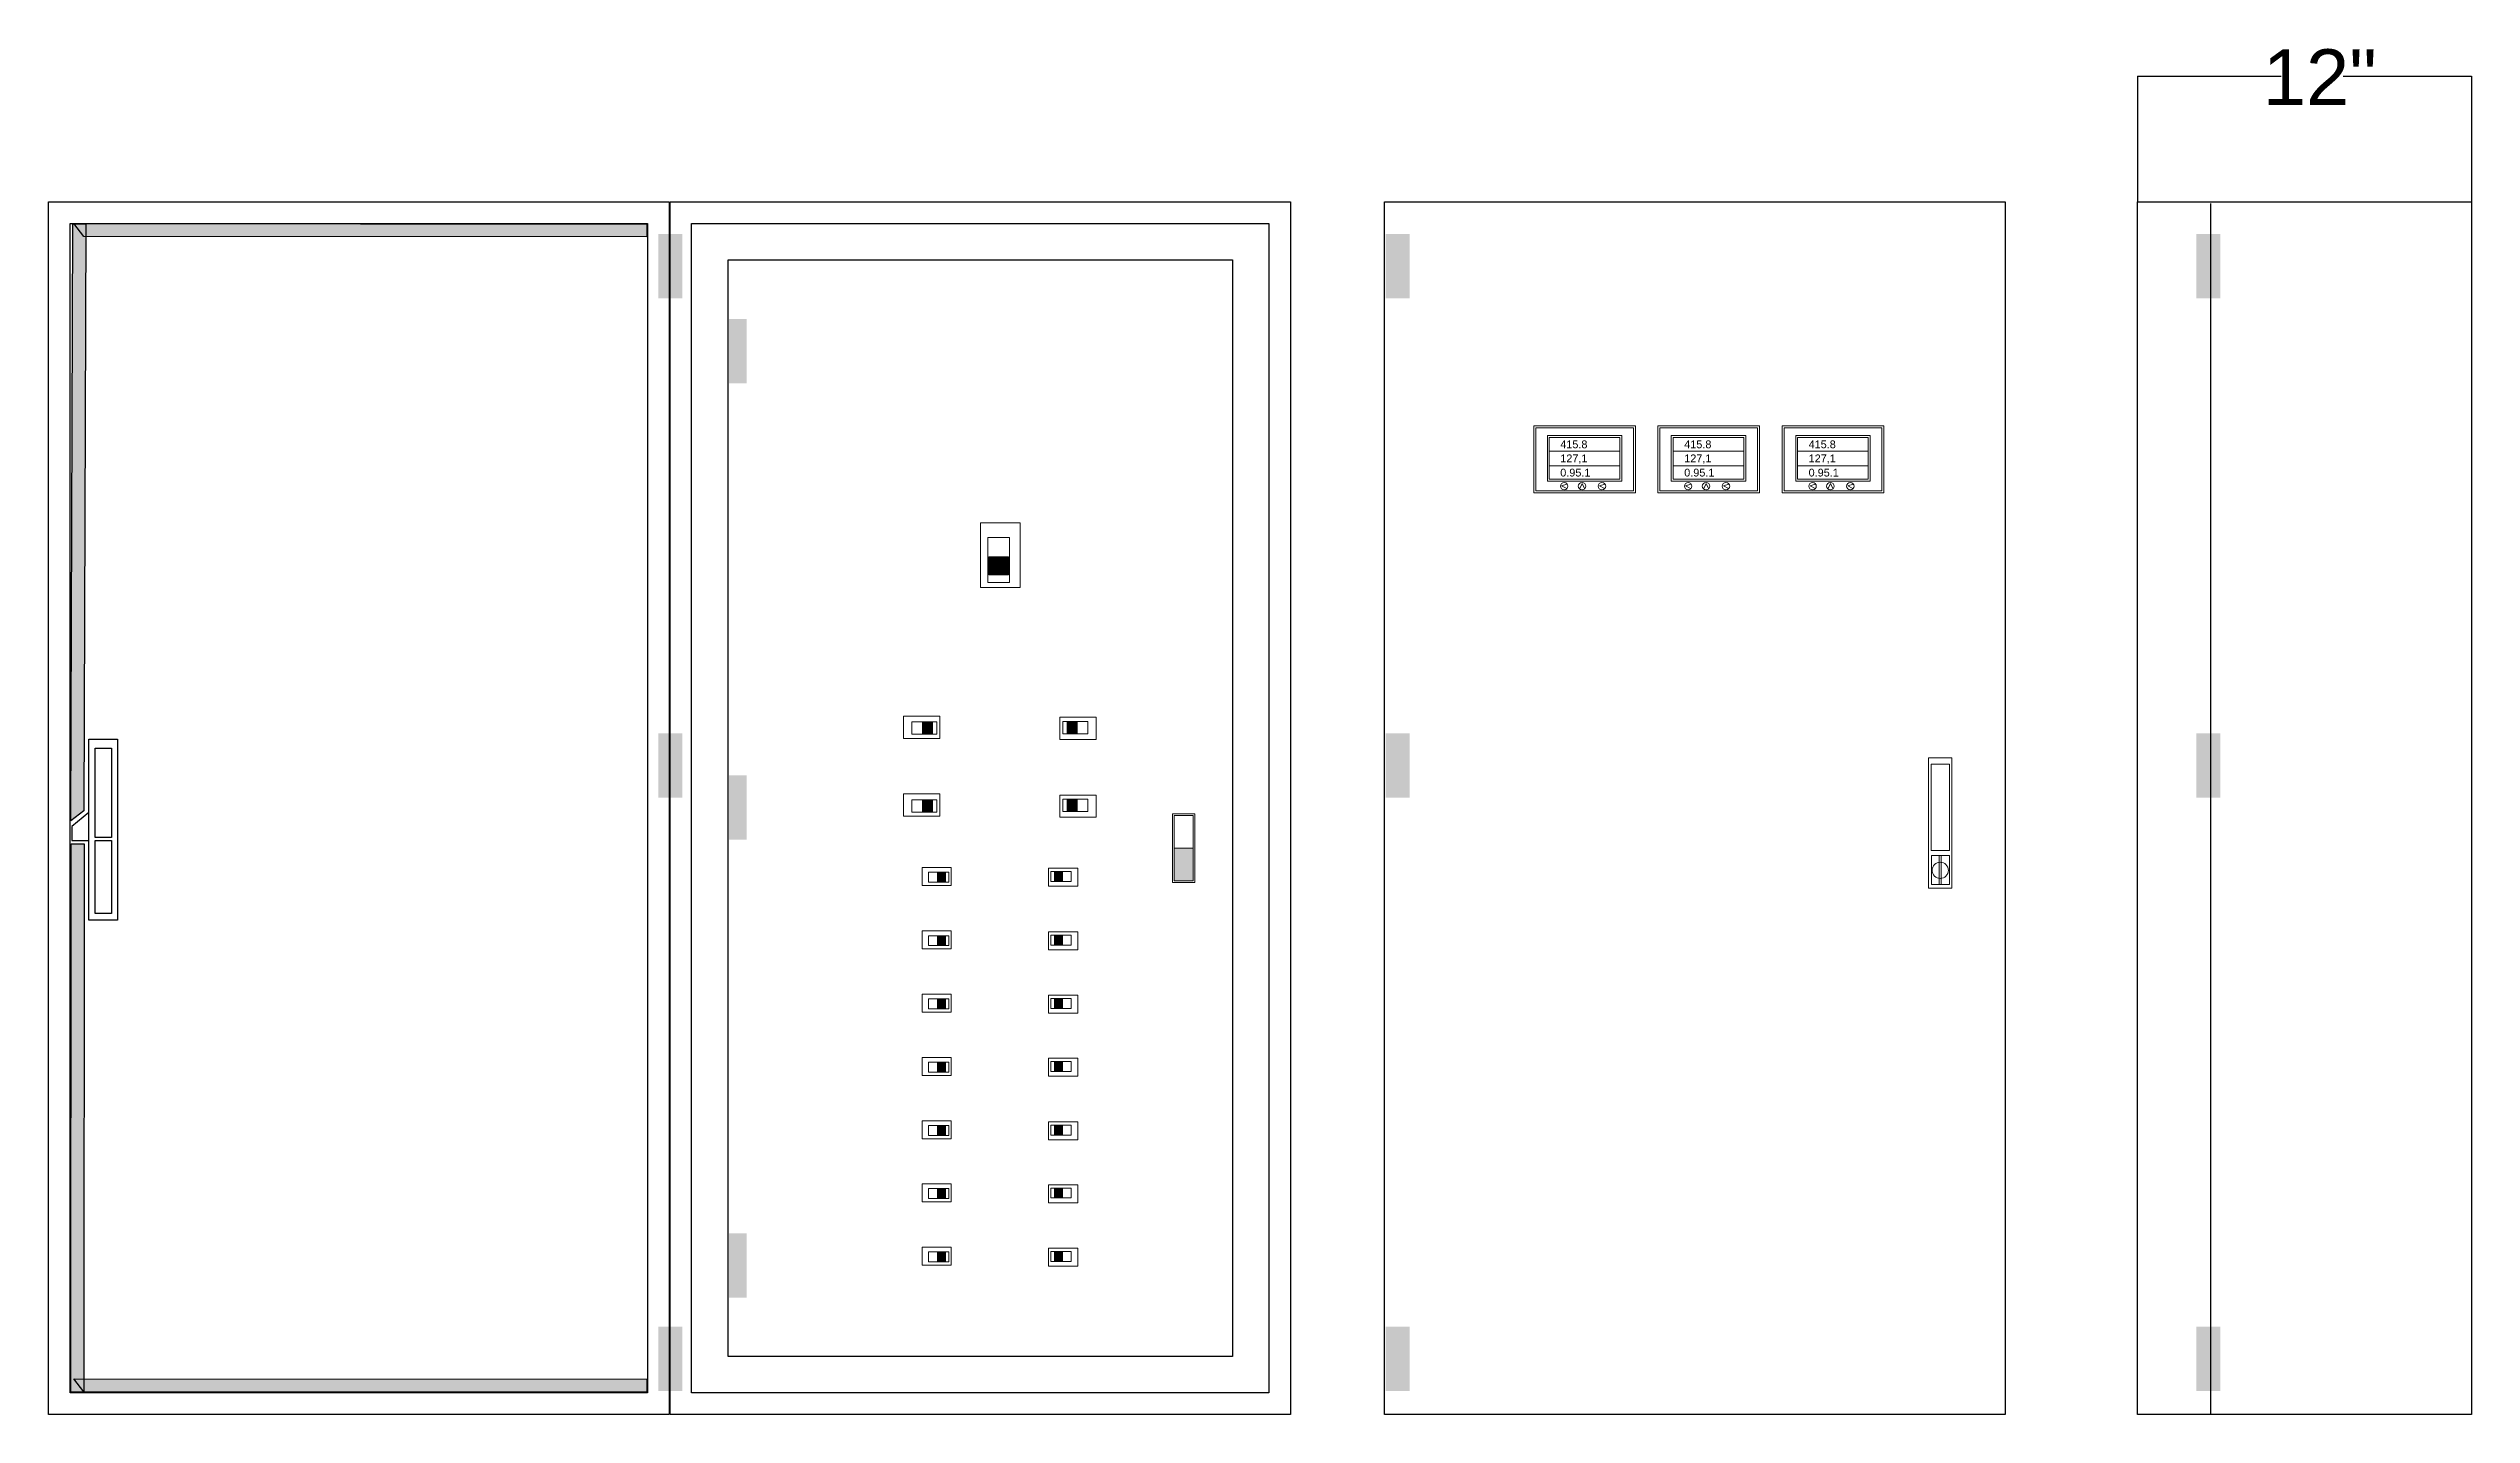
# Model space of a CAD drawing. Header units: inches. Extents: x 18739 to 22272, y 3658 to 7913.
# Drawn here: x 19164.1 to 19649.8, y 7635.4 to 7909.2 of the extents above; entities that cross this region are included whole.
import ezdxf

# ---------------------------------------------------------------- set-up
doc = ezdxf.new("R2010")
doc.units = ezdxf.units.IN
doc.header["$MEASUREMENT"] = 0
doc.layers.add('300-600AT', color=7, linetype='Continuous', lineweight=13)
doc.layers.add('ENCLOSRURE', color=7, linetype='Continuous', lineweight=20)
doc.styles.get("Standard").update_dxf_attribs({"font": 'arial.ttf'})

msp = doc.modelspace()

# ---------------------------------------------------------------- texts
at = {"layer": 'ENCLOSRURE', "lineweight": -3}
msp.add_text('12"', height=11.164707, dxfattribs=at).set_placement((19607.94362, 7897.8367))
at = {"layer": 'ENCLOSRURE', "color": 8}
for s, p in [('415.8', (19467.14415, 7829.05387)), ('415.8', (19491.99224, 7829.05387)), ('415.8', (19516.924, 7829.05387)), ('0.95.1', (19467.14415, 7823.39096)), ('127,1', (19467.14415, 7826.24146)), ('0.95.1', (19491.99224, 7823.39096)), ('127,1', (19491.99224, 7826.24146)), ('0.95.1', (19516.924, 7823.39096)), ('127,1', (19516.924, 7826.24146))]:
    msp.add_text(s, height=1.559353, dxfattribs=at).set_placement(p)

# ---------------------------------------------------------------- hatches: boundary and pattern name
at = {"layer": 'ENCLOSRURE', "lineweight": -3}
h = msp.add_hatch(color=8, dxfattribs=at)
h.dxf.hatch_style = 1
h.paths.add_polyline_path([(19171.18825, 7756.39999), (19171.60307, 7874.03135), (19169.00469, 7874.03135), (19168.58988, 7754.41005)])
h = msp.add_hatch(color=8, dxfattribs=at)
h.dxf.hatch_style = 1
h.paths.add_polyline_path([(19171.19156, 7871.47075), (19284.08043, 7871.39184), (19284.08043, 7873.99022), (19169.20163, 7874.06912)])
at = {"layer": 'ENCLOSRURE'}
h = msp.add_hatch(color=0, dxfattribs=at)
h.dxf.hatch_style = 1
h.paths.add_polyline_path([(19286.35149, 7859.10262), (19291.17018, 7859.10262), (19291.17018, 7871.99897), (19286.35149, 7871.99897)])
h = msp.add_hatch(color=0, dxfattribs=at)
h.dxf.hatch_style = 1
h.paths.add_polyline_path([(19432.14003, 7859.10262), (19436.95871, 7859.10262), (19436.95871, 7871.99897), (19432.14003, 7871.99897)])
h = msp.add_hatch(color=0, dxfattribs=at)
h.dxf.hatch_style = 1
h.paths.add_polyline_path([(19594.64272, 7859.10262), (19599.4614, 7859.10262), (19599.4614, 7871.99897), (19594.64272, 7871.99897)])
h = msp.add_hatch(color=0, dxfattribs=at)
h.dxf.hatch_style = 1
h.paths.add_polyline_path([(19300.49951, 7842.07206), (19304.07543, 7842.07206), (19304.07543, 7854.9684), (19300.49951, 7854.9684)])
h = msp.add_hatch(color=3, dxfattribs=at)
h.dxf.hatch_style = 1
h.paths.add_polyline_path([(19356.5354, 7803.69437), (19356.5354, 7807.31142), (19352.5788, 7807.31142), (19352.5788, 7803.69437)])
h = msp.add_hatch(color=0, dxfattribs=at)
h.dxf.hatch_style = 1
h.paths.add_polyline_path([(19286.35149, 7759.00808), (19291.17018, 7759.00808), (19291.17018, 7771.90442), (19286.35149, 7771.90442)])
h = msp.add_hatch(color=3, dxfattribs=at)
h.dxf.hatch_style = 1
h.paths.add_polyline_path([(19341.3493, 7774.06646), (19339.32361, 7774.06646), (19339.32361, 7771.85061), (19341.3493, 7771.85061)])
h = msp.add_hatch(color=3, dxfattribs=at)
h.dxf.hatch_style = 1
h.paths.add_polyline_path([(19368.28053, 7771.98139), (19370.30622, 7771.98139), (19370.30622, 7774.19724), (19368.28053, 7774.19724)])
h = msp.add_hatch(color=0, dxfattribs=at)
h.dxf.hatch_style = 1
h.paths.add_polyline_path([(19432.14003, 7759.00808), (19436.95871, 7759.00808), (19436.95871, 7771.90442), (19432.14003, 7771.90442)])
h = msp.add_hatch(color=0, dxfattribs=at)
h.dxf.hatch_style = 1
h.paths.add_polyline_path([(19594.64272, 7759.00808), (19599.4614, 7759.00808), (19599.4614, 7771.90442), (19594.64272, 7771.90442)])
h = msp.add_hatch(color=0, dxfattribs=at)
h.dxf.hatch_style = 1
h.paths.add_polyline_path([(19300.49951, 7750.62988), (19304.07543, 7750.62988), (19304.07543, 7763.52622), (19300.49951, 7763.52622)])
h = msp.add_hatch(color=3, dxfattribs=at)
h.dxf.hatch_style = 1
h.paths.add_polyline_path([(19341.3493, 7758.48108), (19339.32361, 7758.48108), (19339.32361, 7756.26523), (19341.3493, 7756.26523)])
h = msp.add_hatch(color=3, dxfattribs=at)
h.dxf.hatch_style = 1
h.paths.add_polyline_path([(19368.28053, 7756.39601), (19370.30622, 7756.39601), (19370.30622, 7758.61186), (19368.28053, 7758.61186)])
at = {"layer": 'ENCLOSRURE', "lineweight": -3}
h = msp.add_hatch(color=8, dxfattribs=at)
h.dxf.hatch_style = 1
h.paths.add_polyline_path([(19171.20946, 7639.97147), (19171.278, 7749.78779), (19168.67963, 7749.78779), (19168.61109, 7639.86526)])
at = {"layer": 'ENCLOSRURE'}
h = msp.add_hatch(color=1, dxfattribs=at)
h.dxf.hatch_style = 1
h.paths.add_polyline_path([(19389.75797, 7742.39334), (19393.54347, 7742.39334), (19393.54347, 7748.93805), (19389.75797, 7748.93805)])
h = msp.add_hatch(color=3, dxfattribs=at)
h.dxf.hatch_style = 1
h.paths.add_polyline_path([(19342.28612, 7744.00962), (19342.28612, 7742.21479), (19343.92693, 7742.21479), (19343.92693, 7744.00962)])
h = msp.add_hatch(color=3, dxfattribs=at)
h.dxf.hatch_style = 1
h.paths.add_polyline_path([(19367.38203, 7742.32072), (19367.38203, 7744.11556), (19365.74122, 7744.11556), (19365.74122, 7742.32072)])
h = msp.add_hatch(color=3, dxfattribs=at)
h.dxf.hatch_style = 1
h.paths.add_polyline_path([(19342.28612, 7731.2592), (19342.28612, 7729.46436), (19343.92693, 7729.46436), (19343.92693, 7731.2592)])
h = msp.add_hatch(color=3, dxfattribs=at)
h.dxf.hatch_style = 1
h.paths.add_polyline_path([(19367.38203, 7729.5703), (19367.38203, 7731.36513), (19365.74122, 7731.36513), (19365.74122, 7729.5703)])
h = msp.add_hatch(color=3, dxfattribs=at)
h.dxf.hatch_style = 1
h.paths.add_polyline_path([(19342.28612, 7718.58869), (19342.28612, 7716.79385), (19343.92693, 7716.79385), (19343.92693, 7718.58869)])
h = msp.add_hatch(color=3, dxfattribs=at)
h.dxf.hatch_style = 1
h.paths.add_polyline_path([(19367.38203, 7716.89978), (19367.38203, 7718.69462), (19365.74122, 7718.69462), (19365.74122, 7716.89978)])
h = msp.add_hatch(color=3, dxfattribs=at)
h.dxf.hatch_style = 1
h.paths.add_polyline_path([(19342.28612, 7705.93388), (19342.28612, 7704.13904), (19343.92693, 7704.13904), (19343.92693, 7705.93388)])
h = msp.add_hatch(color=3, dxfattribs=at)
h.dxf.hatch_style = 1
h.paths.add_polyline_path([(19367.38203, 7704.24497), (19367.38203, 7706.03981), (19365.74122, 7706.03981), (19365.74122, 7704.24497)])
h = msp.add_hatch(color=3, dxfattribs=at)
h.dxf.hatch_style = 1
h.paths.add_polyline_path([(19367.38203, 7691.53617), (19367.38203, 7693.33101), (19365.74122, 7693.33101), (19365.74122, 7691.53617)])
h = msp.add_hatch(color=3, dxfattribs=at)
h.dxf.hatch_style = 1
h.paths.add_polyline_path([(19342.28612, 7693.22508), (19342.28612, 7691.43024), (19343.92693, 7691.43024), (19343.92693, 7693.22508)])
h = msp.add_hatch(color=3, dxfattribs=at)
h.dxf.hatch_style = 1
h.paths.add_polyline_path([(19342.28612, 7680.60039), (19342.28612, 7678.80555), (19343.92693, 7678.80555), (19343.92693, 7680.60039)])
h = msp.add_hatch(color=3, dxfattribs=at)
h.dxf.hatch_style = 1
h.paths.add_polyline_path([(19367.38203, 7678.91148), (19367.38203, 7680.70632), (19365.74122, 7680.70632), (19365.74122, 7678.91148)])
h = msp.add_hatch(color=0, dxfattribs=at)
h.dxf.hatch_style = 1
h.paths.add_polyline_path([(19300.49951, 7658.80822), (19304.07543, 7658.80822), (19304.07543, 7671.70456), (19300.49951, 7671.70456)])
h = msp.add_hatch(color=3, dxfattribs=at)
h.dxf.hatch_style = 1
h.paths.add_polyline_path([(19342.28612, 7667.89599), (19342.28612, 7666.10115), (19343.92693, 7666.10115), (19343.92693, 7667.89599)])
h = msp.add_hatch(color=3, dxfattribs=at)
h.dxf.hatch_style = 1
h.paths.add_polyline_path([(19367.38203, 7666.20708), (19367.38203, 7668.00192), (19365.74122, 7668.00192), (19365.74122, 7666.20708)])
h = msp.add_hatch(color=0, dxfattribs=at)
h.dxf.hatch_style = 1
h.paths.add_polyline_path([(19286.35149, 7640.12009), (19291.17018, 7640.12009), (19291.17018, 7653.01643), (19286.35149, 7653.01643)])
h = msp.add_hatch(color=0, dxfattribs=at)
h.dxf.hatch_style = 1
h.paths.add_polyline_path([(19432.14003, 7640.12009), (19436.95871, 7640.12009), (19436.95871, 7653.01643), (19432.14003, 7653.01643)])
h = msp.add_hatch(color=0, dxfattribs=at)
h.dxf.hatch_style = 1
h.paths.add_polyline_path([(19594.64272, 7640.12009), (19599.4614, 7640.12009), (19599.4614, 7653.01643), (19594.64272, 7653.01643)])
at = {"layer": 'ENCLOSRURE', "lineweight": -3}
h = msp.add_hatch(color=8, dxfattribs=at)
h.dxf.hatch_style = 1
h.paths.add_polyline_path([(19171.19156, 7639.97612), (19284.08043, 7639.89722), (19284.08043, 7642.49559), (19169.20163, 7642.57449)])

# ---------------------------------------------------------------- linework, layer by layer
at = {"color": 251, "true_color": 0x636466}
for p, q in [((19582.84173, 7903.62023), (19611.65333, 7903.62023)), ((19582.84173, 7903.62023), (19582.84173, 7878.44545)), ((19624.07346, 7903.62023), (19649.80466, 7903.62023)), ((19649.80466, 7903.62023), (19649.80466, 7878.44545))]:
    msp.add_line(p, q, dxfattribs=at)
msp.add_line((19597.50689, 7878.08516), (19597.50689, 7635.53818))
for points in [[(19164.1173, 7878.44545), (19288.51074, 7878.44545), (19288.51074, 7635.41105), (19164.1173, 7635.41105)], [(19288.70273, 7878.44545), (19413.09617, 7878.44545), (19413.09617, 7635.41105), (19288.70273, 7635.41105)], [(19431.93803, 7878.44545), (19556.33147, 7878.44545), (19556.33147, 7635.41105), (19431.93803, 7635.41105)], [(19582.84173, 7878.44545), (19649.80466, 7878.44545), (19649.80466, 7635.41105), (19582.84173, 7635.41105)], [(19168.4563, 7874.10645), (19284.17174, 7874.10645), (19284.17174, 7639.75005), (19168.4563, 7639.75005)], [(19293.04173, 7874.10645), (19408.75717, 7874.10645), (19408.75717, 7639.75005), (19293.04173, 7639.75005)], [(19300.34359, 7866.8046), (19401.45531, 7866.8046), (19401.45531, 7647.0519), (19300.34359, 7647.0519)]]:
    msp.add_lwpolyline(points, close=True)
at = {"layer": '300-600AT'}
for points, elevation in [([(19358.86352, 7801.13826), (19350.90781, 7801.13826), (19350.90781, 7814.07987), (19358.86352, 7814.07987)], -1062.66521), ([(19356.77351, 7802.17988), (19352.37407, 7802.17988), (19352.37407, 7811.157), (19356.77351, 7811.157)], -1062.66521), ([(19356.5354, 7803.69437), (19352.5788, 7803.69437), (19352.5788, 7807.31142), (19356.5354, 7807.31142)], -1062.66521), ([(19342.78082, 7775.37029), (19342.78082, 7770.91478), (19335.53301, 7770.91478), (19335.53301, 7775.37029)], -15.38922), ([(19342.19748, 7774.1998), (19342.19748, 7771.73595), (19337.16993, 7771.73595), (19337.16993, 7774.1998)], -15.38922), ([(19341.3493, 7774.06646), (19341.3493, 7771.85061), (19339.32361, 7771.85061), (19339.32361, 7774.06646)], -15.38922), ([(19366.84901, 7770.67755), (19366.84901, 7775.13306), (19374.09682, 7775.13306), (19374.09682, 7770.67755)], -15.38922), ([(19367.43235, 7771.84804), (19367.43235, 7774.3119), (19372.4599, 7774.3119), (19372.4599, 7771.84804)], -15.38922), ([(19368.28053, 7771.98139), (19368.28053, 7774.19724), (19370.30622, 7774.19724), (19370.30622, 7771.98139)], -15.38922), ([(19342.78082, 7759.78492), (19342.78082, 7755.32941), (19335.53301, 7755.32941), (19335.53301, 7759.78492)], -15.38922), ([(19342.19748, 7758.61443), (19342.19748, 7756.15057), (19337.16993, 7756.15057), (19337.16993, 7758.61443)], -15.38922), ([(19341.3493, 7758.48108), (19341.3493, 7756.26523), (19339.32361, 7756.26523), (19339.32361, 7758.48108)], -15.38922), ([(19366.84901, 7755.09217), (19366.84901, 7759.54769), (19374.09682, 7759.54769), (19374.09682, 7755.09217)], -15.38922), ([(19367.43235, 7756.26266), (19367.43235, 7758.72652), (19372.4599, 7758.72652), (19372.4599, 7756.26266)], -15.38922), ([(19368.28053, 7756.39601), (19368.28053, 7758.61186), (19370.30622, 7758.61186), (19370.30622, 7756.39601)], -15.38922), ([(19345.08646, 7745.06573), (19345.08646, 7741.45677), (19339.21573, 7741.45677), (19339.21573, 7745.06573)], -12.46527), ([(19344.61395, 7744.11764), (19344.61395, 7742.12191), (19340.54164, 7742.12191), (19340.54164, 7744.11764)], -12.46527), ([(19343.92693, 7744.00962), (19343.92693, 7742.21479), (19342.28612, 7742.21479), (19342.28612, 7744.00962)], -12.46527), ([(19364.58169, 7741.26461), (19364.58169, 7744.87358), (19370.45241, 7744.87358), (19370.45241, 7741.26461)], -12.46527), ([(19365.0542, 7742.21271), (19365.0542, 7744.20843), (19369.12651, 7744.20843), (19369.12651, 7742.21271)], -12.46527), ([(19365.74122, 7742.32072), (19365.74122, 7744.11556), (19367.38203, 7744.11556), (19367.38203, 7742.32072)], -12.46527), ([(19345.08646, 7732.31531), (19345.08646, 7728.70634), (19339.21573, 7728.70634), (19339.21573, 7732.31531)], -12.46527), ([(19344.61395, 7731.36721), (19344.61395, 7729.37149), (19340.54164, 7729.37149), (19340.54164, 7731.36721)], -12.46527), ([(19343.92693, 7731.2592), (19343.92693, 7729.46436), (19342.28612, 7729.46436), (19342.28612, 7731.2592)], -12.46527), ([(19364.58169, 7728.51419), (19364.58169, 7732.12315), (19370.45241, 7732.12315), (19370.45241, 7728.51419)], -12.46527), ([(19365.0542, 7729.46228), (19365.0542, 7731.45801), (19369.12651, 7731.45801), (19369.12651, 7729.46228)], -12.46527), ([(19365.74122, 7729.5703), (19365.74122, 7731.36513), (19367.38203, 7731.36513), (19367.38203, 7729.5703)], -12.46527), ([(19345.08646, 7719.6448), (19345.08646, 7716.03583), (19339.21573, 7716.03583), (19339.21573, 7719.6448)], -12.46527), ([(19344.61395, 7718.6967), (19344.61395, 7716.70097), (19340.54164, 7716.70097), (19340.54164, 7718.6967)], -12.46527), ([(19343.92693, 7718.58869), (19343.92693, 7716.79385), (19342.28612, 7716.79385), (19342.28612, 7718.58869)], -12.46527), ([(19364.58169, 7715.84367), (19364.58169, 7719.45264), (19370.45241, 7719.45264), (19370.45241, 7715.84367)], -12.46527), ([(19365.0542, 7716.79177), (19365.0542, 7718.78749), (19369.12651, 7718.78749), (19369.12651, 7716.79177)], -12.46527), ([(19365.74122, 7716.89978), (19365.74122, 7718.69462), (19367.38203, 7718.69462), (19367.38203, 7716.89978)], -12.46527), ([(19345.08646, 7706.98999), (19345.08646, 7703.38102), (19339.21573, 7703.38102), (19339.21573, 7706.98999)], -12.46527), ([(19344.61395, 7706.04189), (19344.61395, 7704.04616), (19340.54164, 7704.04616), (19340.54164, 7706.04189)], -12.46527), ([(19343.92693, 7705.93388), (19343.92693, 7704.13904), (19342.28612, 7704.13904), (19342.28612, 7705.93388)], -12.46527), ([(19364.58169, 7703.18886), (19364.58169, 7706.79783), (19370.45241, 7706.79783), (19370.45241, 7703.18886)], -12.46527), ([(19365.0542, 7704.13696), (19365.0542, 7706.13269), (19369.12651, 7706.13269), (19369.12651, 7704.13696)], -12.46527), ([(19365.74122, 7704.24497), (19365.74122, 7706.03981), (19367.38203, 7706.03981), (19367.38203, 7704.24497)], -12.46527), ([(19345.08646, 7694.28119), (19345.08646, 7690.67222), (19339.21573, 7690.67222), (19339.21573, 7694.28119)], -12.46527), ([(19344.61395, 7693.33309), (19344.61395, 7691.33736), (19340.54164, 7691.33736), (19340.54164, 7693.33309)], -12.46527), ([(19364.58169, 7690.48006), (19364.58169, 7694.08903), (19370.45241, 7694.08903), (19370.45241, 7690.48006)], -12.46527), ([(19365.0542, 7691.42816), (19365.0542, 7693.42389), (19369.12651, 7693.42389), (19369.12651, 7691.42816)], -12.46527), ([(19365.74122, 7691.53617), (19365.74122, 7693.33101), (19367.38203, 7693.33101), (19367.38203, 7691.53617)], -12.46527), ([(19343.92693, 7693.22508), (19343.92693, 7691.43024), (19342.28612, 7691.43024), (19342.28612, 7693.22508)], -12.46527), ([(19345.08646, 7681.6565), (19345.08646, 7678.04753), (19339.21573, 7678.04753), (19339.21573, 7681.6565)], -12.46527), ([(19344.61395, 7680.7084), (19344.61395, 7678.71268), (19340.54164, 7678.71268), (19340.54164, 7680.7084)], -12.46527), ([(19343.92693, 7680.60039), (19343.92693, 7678.80555), (19342.28612, 7678.80555), (19342.28612, 7680.60039)], -12.46527), ([(19364.58169, 7677.85538), (19364.58169, 7681.46434), (19370.45241, 7681.46434), (19370.45241, 7677.85538)], -12.46527), ([(19365.0542, 7678.80347), (19365.0542, 7680.7992), (19369.12651, 7680.7992), (19369.12651, 7678.80347)], -12.46527), ([(19365.74122, 7678.91148), (19365.74122, 7680.70632), (19367.38203, 7680.70632), (19367.38203, 7678.91148)], -12.46527), ([(19345.08646, 7668.95209), (19345.08646, 7665.34313), (19339.21573, 7665.34313), (19339.21573, 7668.95209)], -12.46527), ([(19344.61395, 7668.004), (19344.61395, 7666.00827), (19340.54164, 7666.00827), (19340.54164, 7668.004)], -12.46527), ([(19343.92693, 7667.89599), (19343.92693, 7666.10115), (19342.28612, 7666.10115), (19342.28612, 7667.89599)], -12.46527), ([(19364.58169, 7665.15097), (19364.58169, 7668.75994), (19370.45241, 7668.75994), (19370.45241, 7665.15097)], -12.46527), ([(19365.0542, 7666.09907), (19365.0542, 7668.09479), (19369.12651, 7668.09479), (19369.12651, 7666.09907)], -12.46527), ([(19365.74122, 7666.20708), (19365.74122, 7668.00192), (19367.38203, 7668.00192), (19367.38203, 7666.20708)], -12.46527)]:
    msp.add_lwpolyline(points, close=True, dxfattribs=dict(at, elevation=elevation))
at = {"layer": 'ENCLOSRURE', "color": 0}
for p, q in [((19465.00142, 7828.43668), (19479.00831, 7828.43668)), ((19465.00142, 7825.52251), (19479.00831, 7825.52251)), ((19489.84951, 7828.43668), (19503.8564, 7828.43668)), ((19489.84951, 7825.52251), (19503.8564, 7825.52251)), ((19514.78127, 7828.43668), (19528.78816, 7828.43668)), ((19514.78127, 7825.52251), (19528.78816, 7825.52251)), ((19468.48333, 7821.8581), (19467.42753, 7821.49004)), ((19467.42753, 7821.49004), (19468.43144, 7821.0099)), ((19471.55531, 7822.01602), (19471.07517, 7821.01211)), ((19471.99485, 7820.96022), (19471.55531, 7822.01602)), ((19476.05363, 7821.8581), (19474.99782, 7821.49004)), ((19474.99782, 7821.49004), (19476.00174, 7821.0099)), ((19493.33142, 7821.8581), (19492.27561, 7821.49004)), ((19492.27561, 7821.49004), (19493.27953, 7821.0099)), ((19496.4034, 7822.01602), (19495.92325, 7821.01211)), ((19496.84294, 7820.96022), (19496.4034, 7822.01602)), ((19500.90171, 7821.8581), (19499.84591, 7821.49004)), ((19499.84591, 7821.49004), (19500.84983, 7821.0099)), ((19518.26318, 7821.8581), (19517.20737, 7821.49004)), ((19517.20737, 7821.49004), (19518.21129, 7821.0099)), ((19521.33516, 7822.01602), (19520.85501, 7821.01211)), ((19521.7747, 7820.96022), (19521.33516, 7822.01602)), ((19525.83348, 7821.8581), (19524.77767, 7821.49004)), ((19524.77767, 7821.49004), (19525.78159, 7821.0099))]:
    msp.add_line(p, q, dxfattribs=at)
at = {"layer": 'ENCLOSRURE', "color": 8, "lineweight": -3}
for points in [[(19168.58988, 7754.41005), (19169.00469, 7874.03135), (19171.60307, 7874.03135), (19171.18825, 7756.39999)], [(19169.20163, 7874.06912), (19284.08043, 7873.99022), (19284.08043, 7871.39184), (19171.19156, 7871.47075)], [(19172.20529, 7770.77528), (19177.9881, 7770.77528), (19177.9881, 7734.50815), (19172.20529, 7734.50815)], [(19173.44653, 7768.96546), (19176.77004, 7768.96546), (19176.77004, 7751.0572), (19173.44653, 7751.0572)], [(19172.18472, 7756.08995), (19168.80122, 7753.27256), (19168.80122, 7750.45516), (19172.18472, 7750.45516)], [(19168.61109, 7639.86526), (19168.67963, 7749.78779), (19171.278, 7749.78779), (19171.20946, 7639.97147)], [(19173.44653, 7750.45745), (19176.77004, 7750.45745), (19176.77004, 7735.83586), (19173.44653, 7735.83586)], [(19169.20163, 7642.57449), (19284.08043, 7642.49559), (19284.08043, 7639.89722), (19171.19156, 7639.97612)]]:
    msp.add_lwpolyline(points, close=True, dxfattribs=at)
at = {"layer": 'ENCLOSRURE', "color": 5}
for points in [[(19461.86428, 7833.51648), (19482.20196, 7833.51648), (19482.20196, 7820.14121), (19461.86428, 7820.14121)], [(19486.71236, 7833.51648), (19507.05005, 7833.51648), (19507.05005, 7820.14121), (19486.71236, 7820.14121)], [(19511.64413, 7833.51648), (19531.98181, 7833.51648), (19531.98181, 7820.14121), (19511.64413, 7820.14121)]]:
    msp.add_lwpolyline(points, close=True, dxfattribs=at)
at = {"layer": 'ENCLOSRURE', "color": 8}
for points in [[(19462.25344, 7833.12732), (19481.8128, 7833.12732), (19481.8128, 7820.53037), (19462.25344, 7820.53037)], [(19464.94503, 7831.20136), (19479.07934, 7831.20136), (19479.07934, 7822.86104), (19464.94503, 7822.86104)], [(19487.10152, 7833.12732), (19506.66089, 7833.12732), (19506.66089, 7820.53037), (19487.10152, 7820.53037)], [(19489.79312, 7831.20136), (19503.92742, 7831.20136), (19503.92742, 7822.86104), (19489.79312, 7822.86104)], [(19512.03328, 7833.12732), (19531.59265, 7833.12732), (19531.59265, 7820.53037), (19512.03328, 7820.53037)], [(19514.72488, 7831.20136), (19528.85918, 7831.20136), (19528.85918, 7822.86104), (19514.72488, 7822.86104)]]:
    msp.add_lwpolyline(points, close=True, dxfattribs=at)
at = {"layer": 'ENCLOSRURE', "color": 3}
for points in [[(19464.55587, 7831.59052), (19479.4685, 7831.59052), (19479.4685, 7822.47188), (19464.55587, 7822.47188)], [(19489.40396, 7831.59052), (19504.31658, 7831.59052), (19504.31658, 7822.47188), (19489.40396, 7822.47188)], [(19514.33572, 7831.59052), (19529.24834, 7831.59052), (19529.24834, 7822.47188), (19514.33572, 7822.47188)]]:
    msp.add_lwpolyline(points, close=True, dxfattribs=at)
at = {"layer": 'ENCLOSRURE', "color": 7, "elevation": 2314.23151}
msp.add_lwpolyline([(19540.97725, 7767.04479), (19545.66059, 7767.04479), (19545.66059, 7740.90787), (19540.97725, 7740.90787)], close=True, dxfattribs=at)
at = {"layer": 'ENCLOSRURE', "color": 8, "elevation": 2314.23151}
for points in [[(19541.48243, 7765.7276), (19545.13984, 7765.7276), (19545.13984, 7748.44362), (19541.48243, 7748.44362)], [(19541.57, 7747.44232), (19545.13334, 7747.44232), (19545.13334, 7741.63421), (19541.57, 7741.63421)], [(19543.07672, 7747.42361), (19543.47181, 7747.42361), (19543.47181, 7741.65434), (19543.07672, 7741.65434)]]:
    msp.add_lwpolyline(points, close=True, dxfattribs=at)
at = {"layer": 'ENCLOSRURE', "elevation": -5836.5122}
for points in [[(19389.41798, 7755.82276), (19393.88347, 7755.82276), (19393.88347, 7742.05335), (19389.41798, 7742.05335)], [(19389.75797, 7755.48276), (19393.54347, 7755.48276), (19393.54347, 7742.39334), (19389.75797, 7742.39334)], [(19389.75797, 7748.93805), (19393.54347, 7748.93805), (19393.54347, 7742.39334), (19389.75797, 7742.39334)]]:
    msp.add_lwpolyline(points, close=True, dxfattribs=at)
at = {"layer": 'ENCLOSRURE', "color": 8}
for centre in [(19467.93798, 7821.45263), (19471.51557, 7821.45263), (19475.50828, 7821.45263), (19492.78607, 7821.45263), (19496.36366, 7821.45263), (19500.35636, 7821.45263), (19517.71783, 7821.45263), (19521.29542, 7821.45263), (19525.28813, 7821.45263)]:
    msp.add_circle(centre, 0.75077, dxfattribs=at)
at = {"layer": 'ENCLOSRURE', "color": 9}
msp.add_circle((19543.31406, 7744.46709, 2314.23151), 1.62409, dxfattribs=at)

msp.set_redraw_order([(e.dxf.handle, doc.entitydb.next_handle()) for e in msp.query("TEXT MTEXT ATTDEF DIMENSION ARC_DIMENSION")])  # texts and dimensions are drawn at this point

doc.saveas('drawing.dxf')
